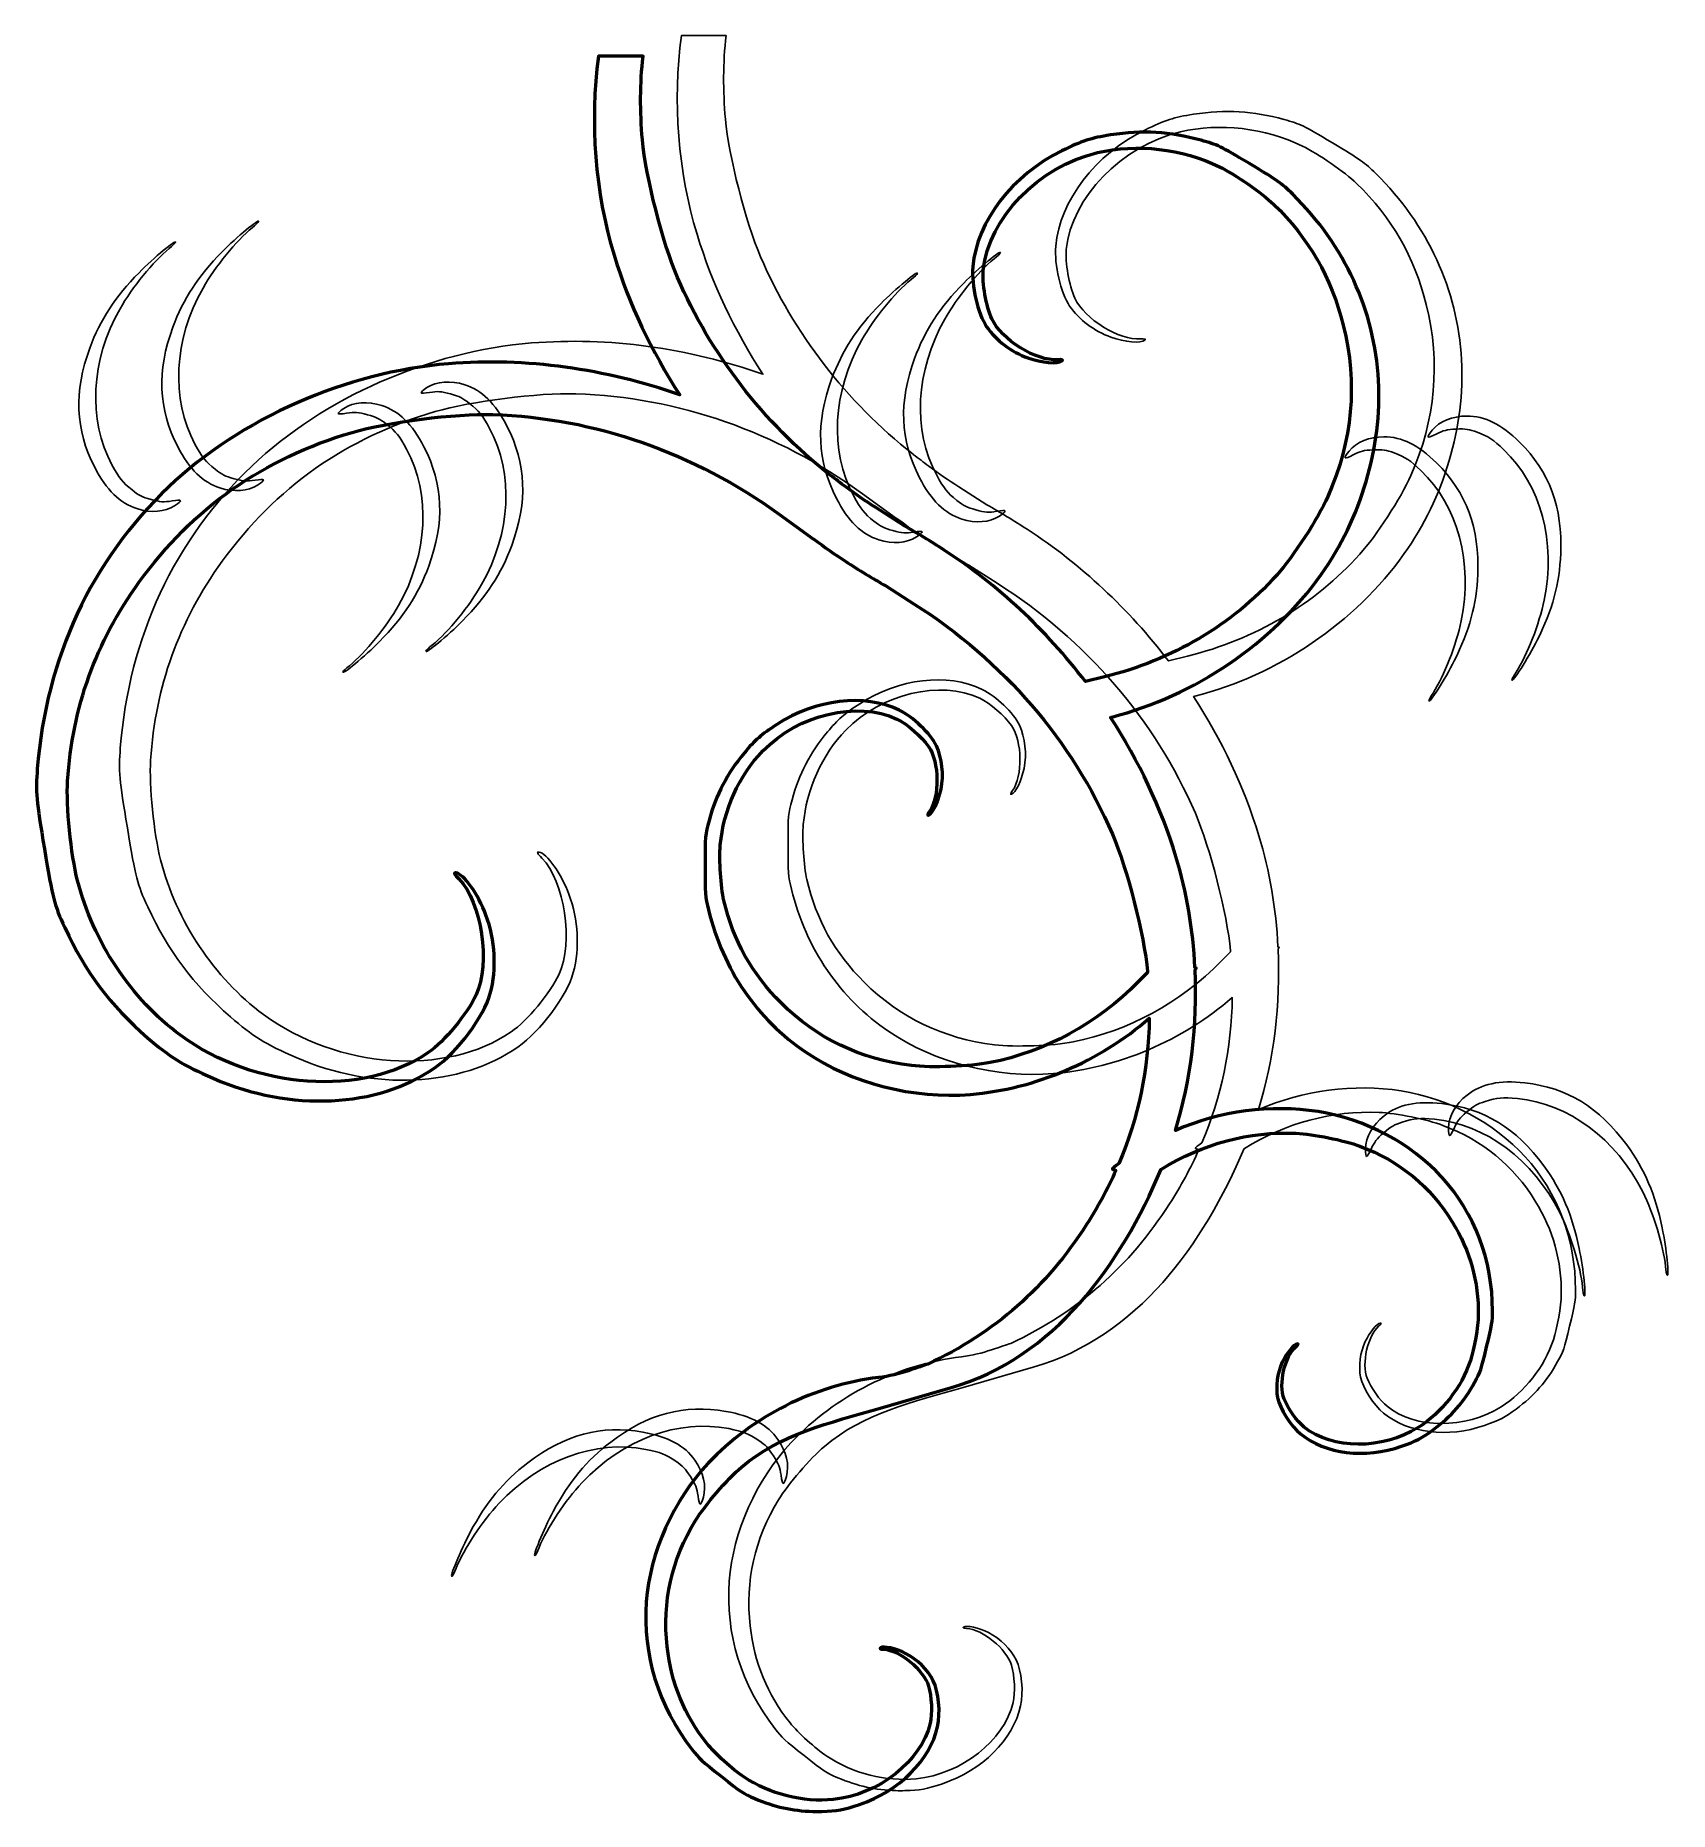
# Model space of a CAD drawing. Header units: centimetres. Extents: x -4.8 to 4.9, y -5.2 to 5.3.
import ezdxf

# ---------------------------------------------------------------- set-up
doc = ezdxf.new("R2010")
doc.units = ezdxf.units.CM
doc.header["$MEASUREMENT"] = 0
doc.layers.add('Layer 1', color=7, linetype='Continuous')

msp = doc.modelspace()

# ---------------------------------------------------------------- linework, layer by layer
at = {"layer": 'Layer 1', "color": 7}
for points, knots in [([(0.27203, -5.12514), (0.14927, -5.12183), (0.04453, -5.09799), (-0.07142, -5.04877), (-0.07142, -5.04877), (-0.14076, -5.01934), (-0.15263, -5.01179), (-0.27221, -4.91715), (-0.27221, -4.91715), (-0.38538, -4.82759), (-0.40403, -4.81045), (-0.44513, -4.7572), (-0.44513, -4.7572), (-0.64567, -4.4974), (-0.73839, -4.19678), (-0.71509, -3.88344), (-0.71509, -3.88344), (-0.69335, -3.59113), (-0.55537, -3.28233), (-0.3481, -3.06157), (-0.3481, -3.06157), (-0.08843, -2.78499), (0.28154, -2.59906), (0.66159, -2.55432), (0.66159, -2.55432), (0.78378, -2.54054), (0.91308, -2.4861), (0.95268, -2.47554), (0.95268, -2.47554), (1.35094, -2.28774), (1.65477, -2.0206), (1.89416, -1.64742), (1.89416, -1.64742), (1.96096, -1.5433), (2.01876, -1.43661), (2.06757, -1.32751), (2.06757, -1.32751), (2.05515, -1.32314), (2.04666, -1.3199), (2.04691, -1.31886), (2.04691, -1.31886), (2.04781, -1.31519), (2.06265, -1.30246), (2.08534, -1.28572), (2.08534, -1.28572), (2.20057, -1.01396), (2.261, -0.72716), (2.26595, -0.42542), (2.26595, -0.42542), (1.97182, -0.68084), (1.58994, -0.84435), (1.2063, -0.87646), (1.2063, -0.87646), (0.86862, -0.90473), (0.5021, -0.81125), (0.23072, -0.62716), (0.23072, -0.62716), (-0.06018, -0.42984), (-0.25886, -0.13951), (-0.34714, 0.21681), (-0.34714, 0.21681), (-0.36524, 0.28984), (-0.36751, 0.31812), (-0.36732, 0.47956), (-0.36732, 0.47956), (-0.36712, 0.65014), (-0.36572, 0.6654), (-0.3433, 0.74663), (-0.3433, 0.74663), (-0.30046, 0.90188), (-0.23779, 1.02146), (-0.13339, 1.1482), (-0.13339, 1.1482), (-0.07261, 1.22199), (-0.03354, 1.25606), (0.05827, 1.31537), (0.05827, 1.31537), (0.29162, 1.4661), (0.57603, 1.49958), (0.78312, 1.40039), (0.78312, 1.40039), (0.86609, 1.36065), (0.9714, 1.25984), (1.00408, 1.18855), (1.00408, 1.18855), (1.03868, 1.11306), (1.04852, 1.01858), (1.03146, 0.93205), (1.03146, 0.93205), (1.01736, 0.86058), (0.98167, 0.78697), (0.957, 0.77882), (0.957, 0.77882), (0.94888, 0.77613), (0.95094, 0.78316), (0.96325, 0.80043), (0.96325, 0.80043), (1.02496, 0.887), (1.02175, 1.09167), (0.957, 1.18567), (0.957, 1.18567), (0.91754, 1.24296), (0.82798, 1.32051), (0.77015, 1.34755), (0.77015, 1.34755), (0.5344, 1.45774), (0.18605, 1.37472), (-0.02483, 1.15829), (-0.02483, 1.15829), (-0.16545, 1.01397), (-0.25877, 0.80706), (-0.27653, 0.60061), (-0.27653, 0.60061), (-0.28405, 0.51319), (-0.27372, 0.35169), (-0.2554, 0.27301), (-0.2554, 0.27301), (-0.19997, 0.03501), (-0.09048, -0.16116), (0.08421, -0.33463), (0.08421, -0.33463), (0.29622, -0.54517), (0.55353, -0.66865), (0.85565, -0.70546), (0.85565, -0.70546), (0.97613, -0.72014), (1.20274, -0.71197), (1.32303, -0.68817), (1.32303, -0.68817), (1.65253, -0.62297), (1.9557, -0.45739), (2.20062, -0.20974), (2.20062, -0.20974), (2.20062, -0.20974), (2.25586, -0.15402), (2.25586, -0.15402), (2.25586, -0.15402), (2.25571, -0.15225), (2.25555, -0.15051), (2.25538, -0.14874), (2.25538, -0.14874), (2.23559, 0.06883), (2.13442, 0.4633), (2.04691, 0.66594), (2.04691, 0.66594), (1.80722, 1.22099), (1.40153, 1.69214), (0.87246, 2.02916), (0.87246, 2.02916), (0.87246, 2.02916), (0.70386, 2.13676), (0.70386, 2.13676), (0.70386, 2.13676), (0.62726, 2.18063), (0.54221, 2.23213), (0.46705, 2.28087), (0.46705, 2.28087), (0.40248, 2.32273), (0.33936, 2.36734), (0.27779, 2.41392), (0.27779, 2.41392), (0.27779, 2.41392), (0.27587, 2.41344), (0.27587, 2.41344), (0.27587, 2.41344), (0.27587, 2.41344), (0.0746, 2.55947), (0.0746, 2.55947), (0.0746, 2.55947), (-0.43312, 2.92786), (-1.0201, 3.13255), (-1.62439, 3.15174), (-1.62439, 3.15174), (-1.845, 3.15874), (-2.24959, 3.10752), (-2.45924, 3.04606), (-2.45924, 3.04606), (-2.98492, 2.89195), (-3.40552, 2.59635), (-3.72015, 2.15982), (-3.72015, 2.15982), (-3.97938, 1.80014), (-4.11629, 1.41948), (-4.14478, 0.98008), (-4.14478, 0.98008), (-4.15419, 0.83483), (-4.12522, 0.54438), (-4.08618, 0.39118), (-4.08618, 0.39118), (-3.99397, 0.02936), (-3.76778, -0.31099), (-3.47565, -0.52629), (-3.47565, -0.52629), (-3.03757, -0.84916), (-2.39396, -0.89418), (-2.00771, -0.62908), (-2.00771, -0.62908), (-1.91295, -0.56405), (-1.77706, -0.40002), (-1.72382, -0.2866), (-1.72382, -0.2866), (-1.63646, -0.10046), (-1.69063, 0.26403), (-1.82566, 0.39982), (-1.82566, 0.39982), (-1.85259, 0.42691), (-1.85864, 0.4392), (-1.84343, 0.43681), (-1.84343, 0.43681), (-1.79723, 0.42955), (-1.71173, 0.30898), (-1.6657, 0.18607), (-1.6657, 0.18607), (-1.60997, 0.03724), (-1.6005, -0.13358), (-1.63976, -0.27795), (-1.63976, -0.27795), (-1.67684, -0.41428), (-1.83362, -0.62439), (-1.96928, -0.71939), (-1.96928, -0.71939), (-2.30787, -0.95651), (-2.82291, -0.98083), (-3.28159, -0.78135), (-3.28159, -0.78135), (-3.46206, -0.70287), (-3.54154, -0.65404), (-3.67115, -0.5407), (-3.67115, -0.5407), (-3.89379, -0.34601), (-4.03989, -0.15181), (-4.16159, 0.11161), (-4.16159, 0.11161), (-4.22527, 0.24944), (-4.23216, 0.27627), (-4.28264, 0.57947), (-4.28264, 0.57947), (-4.33041, 0.86643), (-4.3351, 0.91747), (-4.32443, 1.05262), (-4.32443, 1.05262), (-4.27236, 1.712), (-4.00438, 2.2866), (-3.54578, 2.72279), (-3.54578, 2.72279), (-3.11795, 3.12971), (-2.49463, 3.40405), (-1.88666, 3.45292), (-1.88666, 3.45292), (-1.4294, 3.48967), (-0.95678, 3.42347), (-0.51623, 3.26798), (-0.51623, 3.26798), (-0.68483, 3.52651), (-0.81777, 3.80656), (-0.90627, 4.09706), (-0.90627, 4.09706), (-1.0199, 4.47007), (-1.05024, 4.88265), (-0.99946, 5.27488), (-0.99946, 5.27488), (-0.99946, 5.27488), (-0.73478, 5.27488), (-0.73478, 5.27488), (-0.73478, 5.27488), (-0.75225, 5.11417), (-0.75358, 4.94881), (-0.73815, 4.77916), (-0.73815, 4.77916), (-0.71835, 4.56159), (-0.61766, 4.16664), (-0.53016, 3.96401), (-0.53016, 3.96401), (-0.33319, 3.5079), (-0.02375, 3.10833), (0.37386, 2.7934), (0.37386, 2.7934), (0.37431, 2.79304), (0.37485, 2.79279), (0.3753, 2.79244), (0.3753, 2.79244), (0.40603, 2.76961), (0.43655, 2.74609), (0.46657, 2.72279), (0.46657, 2.72279), (0.52428, 2.6804), (0.58373, 2.63967), (0.64478, 2.60078), (0.64478, 2.60078), (0.64478, 2.60078), (0.81194, 2.49414), (0.81194, 2.49414), (0.81194, 2.49414), (0.88898, 2.45006), (0.97446, 2.39818), (1.05019, 2.34908), (1.05019, 2.34908), (1.36965, 2.14195), (1.65399, 1.87482), (1.88696, 1.56947), (1.88696, 1.56947), (1.88696, 1.56947), (1.99936, 1.59733), (1.99936, 1.59733), (1.99936, 1.59733), (2.40118, 1.69608), (2.75437, 1.90468), (3.02154, 2.20113), (3.02154, 2.20113), (3.11907, 2.30935), (3.26576, 2.53516), (3.32416, 2.66707), (3.32416, 2.66707), (3.47059, 2.99783), (3.50111, 3.33572), (3.41543, 3.6806), (3.41543, 3.6806), (3.34482, 3.96476), (3.21139, 4.19638), (3.00233, 4.39824), (3.00233, 4.39824), (2.93322, 4.46497), (2.77474, 4.57447), (2.68097, 4.62016), (2.68097, 4.62016), (2.45953, 4.72807), (2.19188, 4.75913), (1.95901, 4.70374), (1.95901, 4.70374), (1.60979, 4.62067), (1.31286, 4.31556), (1.28172, 4.00772), (1.28172, 4.00772), (1.27408, 3.9322), (1.2987, 3.79379), (1.33312, 3.71855), (1.33312, 3.71855), (1.38959, 3.59508), (1.59629, 3.46681), (1.7222, 3.47693), (1.7222, 3.47693), (1.74731, 3.47895), (1.75582, 3.47638), (1.74814, 3.46973), (1.74814, 3.46973), (1.72479, 3.44953), (1.62788, 3.45826), (1.54639, 3.4875), (1.54639, 3.4875), (1.44772, 3.52291), (1.35784, 3.59056), (1.30189, 3.67196), (1.30189, 3.67196), (1.24906, 3.74882), (1.20977, 3.918), (1.21975, 4.02693), (1.21975, 4.02693), (1.24467, 4.2988), (1.45225, 4.56869), (1.74814, 4.71479), (1.74814, 4.71479), (1.86455, 4.77228), (1.92309, 4.79149), (2.03538, 4.80846), (2.03538, 4.80846), (2.22827, 4.83762), (2.38794, 4.82829), (2.57241, 4.77724), (2.57241, 4.77724), (2.66894, 4.75052), (2.68551, 4.74283), (2.85966, 4.6389), (2.85966, 4.6389), (3.02448, 4.54053), (3.0522, 4.52086), (3.11569, 4.45781), (3.11569, 4.45781), (3.42545, 4.15019), (3.60021, 3.77032), (3.62438, 3.353), (3.62438, 3.353), (3.64692, 2.96368), (3.51973, 2.53231), (3.28525, 2.20497), (3.28525, 2.20497), (2.99149, 1.79487), (2.53607, 1.48492), (2.04307, 1.35956), (2.04307, 1.35956), (2.04088, 1.359), (2.03856, 1.35819), (2.03635, 1.35764), (2.03635, 1.35764), (2.2036, 1.10032), (2.3355, 0.82175), (2.42351, 0.53288), (2.42351, 0.53288), (2.48759, 0.32252), (2.52488, 0.09961), (2.53639, -0.1252), (2.53639, -0.1252), (2.5408, -0.12596), (2.54359, -0.12647), (2.54359, -0.12712), (2.54359, -0.12712), (2.54359, -0.12888), (2.54113, -0.13355), (2.53735, -0.13913), (2.53735, -0.13913), (2.55238, -0.46334), (2.51335, -0.79121), (2.4211, -1.08974), (2.4211, -1.08974), (2.68574, -0.97527), (2.98579, -0.93451), (3.26652, -0.9783), (3.26652, -0.9783), (3.54312, -1.02144), (3.819, -1.16817), (4.00097, -1.36882), (4.00097, -1.36882), (4.19602, -1.5839), (4.29884, -1.85533), (4.30023, -2.15851), (4.30023, -2.15851), (4.30051, -2.22066), (4.29679, -2.24369), (4.26516, -2.37323), (4.26516, -2.37323), (4.23174, -2.5101), (4.22791, -2.52232), (4.19407, -2.58314), (4.19407, -2.58314), (4.1294, -2.69939), (4.0557, -2.78325), (3.94717, -2.86463), (3.94717, -2.86463), (3.88399, -2.912), (3.84607, -2.93148), (3.7608, -2.96118), (3.7608, -2.96118), (3.54407, -3.03666), (3.30918, -3.00814), (3.16228, -2.88816), (3.16228, -2.88816), (3.10342, -2.84009), (3.03867, -2.73847), (3.02634, -2.67489), (3.02634, -2.67489), (3.01329, -2.60755), (3.02363, -2.52965), (3.0542, -2.46353), (3.0542, -2.46353), (3.07945, -2.40893), (3.12264, -2.35671), (3.14403, -2.35498), (3.14403, -2.35498), (3.15107, -2.3544), (3.14767, -2.36033), (3.13442, -2.37179), (3.13442, -2.37179), (3.068, -2.42924), (3.03112, -2.59354), (3.06477, -2.68161), (3.06477, -2.68161), (3.08528, -2.73528), (3.14178, -2.81484), (3.18294, -2.84781), (3.18294, -2.84781), (3.3507, -2.98221), (3.64681, -2.98376), (3.85831, -2.85118), (3.85831, -2.85118), (3.99934, -2.76276), (4.11458, -2.6152), (4.16909, -2.45297), (4.16909, -2.45297), (4.19218, -2.38427), (4.21505, -2.25261), (4.21569, -2.18589), (4.21569, -2.18589), (4.2176, -1.98407), (4.1679, -1.80533), (4.06149, -1.63205), (4.06149, -1.63205), (3.93235, -1.42174), (3.74973, -1.27185), (3.51438, -1.18341), (3.51438, -1.18341), (3.42052, -1.14814), (3.23707, -1.1109), (3.13586, -1.10655), (3.13586, -1.10655), (2.85863, -1.09464), (2.58292, -1.16833), (2.338, -1.31934), (2.338, -1.31934), (2.338, -1.31934), (2.33608, -1.32031), (2.33608, -1.32031), (2.33608, -1.32031), (2.09514, -1.88707), (1.70647, -2.43654), (1.08622, -2.61581), (1.08622, -2.61581), (1.08622, -2.61581), (0.67072, -2.73589), (0.67072, -2.73589), (0.67072, -2.73589), (0.37168, -2.82232), (0.07694, -2.89059), (-0.15164, -3.08511), (-0.15164, -3.08511), (-0.23509, -3.15612), (-0.36691, -3.30961), (-0.42352, -3.40214), (-0.42352, -3.40214), (-0.56546, -3.63414), (-0.62139, -3.88315), (-0.59164, -4.1486), (-0.59164, -4.1486), (-0.56713, -4.36731), (-0.49074, -4.55301), (-0.35483, -4.72405), (-0.35483, -4.72405), (-0.3099, -4.7806), (-0.20263, -4.87769), (-0.13723, -4.921), (-0.13723, -4.921), (0.01721, -5.02326), (0.21393, -5.07282), (0.39307, -5.05453), (0.39307, -5.05453), (0.66172, -5.02711), (0.91339, -4.82931), (0.96709, -4.60301), (0.96709, -4.60301), (0.98027, -4.54749), (0.9757, -4.44199), (0.95748, -4.38253), (0.95748, -4.38253), (0.92759, -4.28495), (0.78626, -4.16885), (0.69137, -4.16397), (0.69137, -4.16397), (0.67244, -4.16299), (0.66625, -4.16048), (0.67264, -4.15628), (0.67264, -4.15628), (0.69204, -4.14354), (0.76367, -4.15911), (0.82154, -4.18895), (0.82154, -4.18895), (0.89162, -4.22507), (0.95168, -4.28465), (0.98534, -4.35082), (0.98534, -4.35082), (1.01713, -4.41331), (1.02951, -4.543), (1.01128, -4.62318), (1.01128, -4.62318), (0.96578, -4.8233), (0.7843, -5.00418), (0.54919, -5.08383), (0.54919, -5.08383), (0.45668, -5.11518), (0.41124, -5.12358), (0.32582, -5.12514), (0.32582, -5.12514), (0.30748, -5.12548), (0.28956, -5.12562), (0.27203, -5.12514)], [0, 0, 0, 0, 0.00694444, 0.00694444, 0.00694444, 0.00694444, 0.01388889, 0.01388889, 0.01388889, 0.01388889, 0.02083333, 0.02083333, 0.02083333, 0.02083333, 0.02777778, 0.02777778, 0.02777778, 0.02777778, 0.03472222, 0.03472222, 0.03472222, 0.03472222, 0.04166667, 0.04166667, 0.04166667, 0.04166667, 0.04861111, 0.04861111, 0.04861111, 0.04861111, 0.05555556, 0.05555556, 0.05555556, 0.05555556, 0.0625, 0.0625, 0.0625, 0.0625, 0.06944444, 0.06944444, 0.06944444, 0.06944444, 0.07638889, 0.07638889, 0.07638889, 0.07638889, 0.08333333, 0.08333333, 0.08333333, 0.08333333, 0.09027778, 0.09027778, 0.09027778, 0.09027778, 0.09722222, 0.09722222, 0.09722222, 0.09722222, 0.10416667, 0.10416667, 0.10416667, 0.10416667, 0.11111111, 0.11111111, 0.11111111, 0.11111111, 0.11805556, 0.11805556, 0.11805556, 0.11805556, 0.125, 0.125, 0.125, 0.125, 0.13194444, 0.13194444, 0.13194444, 0.13194444, 0.13888889, 0.13888889, 0.13888889, 0.13888889, 0.14583333, 0.14583333, 0.14583333, 0.14583333, 0.15277778, 0.15277778, 0.15277778, 0.15277778, 0.15972222, 0.15972222, 0.15972222, 0.15972222, 0.16666667, 0.16666667, 0.16666667, 0.16666667, 0.17361111, 0.17361111, 0.17361111, 0.17361111, 0.18055556, 0.18055556, 0.18055556, 0.18055556, 0.1875, 0.1875, 0.1875, 0.1875, 0.19444444, 0.19444444, 0.19444444, 0.19444444, 0.20138889, 0.20138889, 0.20138889, 0.20138889, 0.20833333, 0.20833333, 0.20833333, 0.20833333, 0.21527778, 0.21527778, 0.21527778, 0.21527778, 0.22222222, 0.22222222, 0.22222222, 0.22222222, 0.22916667, 0.22916667, 0.22916667, 0.22916667, 0.23611111, 0.23611111, 0.23611111, 0.23611111, 0.24305556, 0.24305556, 0.24305556, 0.24305556, 0.25, 0.25, 0.25, 0.25, 0.25694444, 0.25694444, 0.25694444, 0.25694444, 0.26388889, 0.26388889, 0.26388889, 0.26388889, 0.27083333, 0.27083333, 0.27083333, 0.27083333, 0.27777778, 0.27777778, 0.27777778, 0.27777778, 0.28472222, 0.28472222, 0.28472222, 0.28472222, 0.29166667, 0.29166667, 0.29166667, 0.29166667, 0.29861111, 0.29861111, 0.29861111, 0.29861111, 0.30555556, 0.30555556, 0.30555556, 0.30555556, 0.3125, 0.3125, 0.3125, 0.3125, 0.31944444, 0.31944444, 0.31944444, 0.31944444, 0.32638889, 0.32638889, 0.32638889, 0.32638889, 0.33333333, 0.33333333, 0.33333333, 0.33333333, 0.34027778, 0.34027778, 0.34027778, 0.34027778, 0.34722222, 0.34722222, 0.34722222, 0.34722222, 0.35416667, 0.35416667, 0.35416667, 0.35416667, 0.36111111, 0.36111111, 0.36111111, 0.36111111, 0.36805556, 0.36805556, 0.36805556, 0.36805556, 0.375, 0.375, 0.375, 0.375, 0.38194444, 0.38194444, 0.38194444, 0.38194444, 0.38888889, 0.38888889, 0.38888889, 0.38888889, 0.39583333, 0.39583333, 0.39583333, 0.39583333, 0.40277778, 0.40277778, 0.40277778, 0.40277778, 0.40972222, 0.40972222, 0.40972222, 0.40972222, 0.41666667, 0.41666667, 0.41666667, 0.41666667, 0.42361111, 0.42361111, 0.42361111, 0.42361111, 0.43055556, 0.43055556, 0.43055556, 0.43055556, 0.4375, 0.4375, 0.4375, 0.4375, 0.44444444, 0.44444444, 0.44444444, 0.44444444, 0.45138889, 0.45138889, 0.45138889, 0.45138889, 0.45833333, 0.45833333, 0.45833333, 0.45833333, 0.46527778, 0.46527778, 0.46527778, 0.46527778, 0.47222222, 0.47222222, 0.47222222, 0.47222222, 0.47916667, 0.47916667, 0.47916667, 0.47916667, 0.48611111, 0.48611111, 0.48611111, 0.48611111, 0.49305556, 0.49305556, 0.49305556, 0.49305556, 0.5, 0.5, 0.5, 0.5, 0.50694444, 0.50694444, 0.50694444, 0.50694444, 0.51388889, 0.51388889, 0.51388889, 0.51388889, 0.52083333, 0.52083333, 0.52083333, 0.52083333, 0.52777778, 0.52777778, 0.52777778, 0.52777778, 0.53472222, 0.53472222, 0.53472222, 0.53472222, 0.54166667, 0.54166667, 0.54166667, 0.54166667, 0.54861111, 0.54861111, 0.54861111, 0.54861111, 0.55555556, 0.55555556, 0.55555556, 0.55555556, 0.5625, 0.5625, 0.5625, 0.5625, 0.56944444, 0.56944444, 0.56944444, 0.56944444, 0.57638889, 0.57638889, 0.57638889, 0.57638889, 0.58333333, 0.58333333, 0.58333333, 0.58333333, 0.59027778, 0.59027778, 0.59027778, 0.59027778, 0.59722222, 0.59722222, 0.59722222, 0.59722222, 0.60416667, 0.60416667, 0.60416667, 0.60416667, 0.61111111, 0.61111111, 0.61111111, 0.61111111, 0.61805556, 0.61805556, 0.61805556, 0.61805556, 0.625, 0.625, 0.625, 0.625, 0.63194444, 0.63194444, 0.63194444, 0.63194444, 0.63888889, 0.63888889, 0.63888889, 0.63888889, 0.64583333, 0.64583333, 0.64583333, 0.64583333, 0.65277778, 0.65277778, 0.65277778, 0.65277778, 0.65972222, 0.65972222, 0.65972222, 0.65972222, 0.66666667, 0.66666667, 0.66666667, 0.66666667, 0.67361111, 0.67361111, 0.67361111, 0.67361111, 0.68055556, 0.68055556, 0.68055556, 0.68055556, 0.6875, 0.6875, 0.6875, 0.6875, 0.69444444, 0.69444444, 0.69444444, 0.69444444, 0.70138889, 0.70138889, 0.70138889, 0.70138889, 0.70833333, 0.70833333, 0.70833333, 0.70833333, 0.71527778, 0.71527778, 0.71527778, 0.71527778, 0.72222222, 0.72222222, 0.72222222, 0.72222222, 0.72916667, 0.72916667, 0.72916667, 0.72916667, 0.73611111, 0.73611111, 0.73611111, 0.73611111, 0.74305556, 0.74305556, 0.74305556, 0.74305556, 0.75, 0.75, 0.75, 0.75, 0.75694444, 0.75694444, 0.75694444, 0.75694444, 0.76388889, 0.76388889, 0.76388889, 0.76388889, 0.77083333, 0.77083333, 0.77083333, 0.77083333, 0.77777778, 0.77777778, 0.77777778, 0.77777778, 0.78472222, 0.78472222, 0.78472222, 0.78472222, 0.79166667, 0.79166667, 0.79166667, 0.79166667, 0.79861111, 0.79861111, 0.79861111, 0.79861111, 0.80555556, 0.80555556, 0.80555556, 0.80555556, 0.8125, 0.8125, 0.8125, 0.8125, 0.81944444, 0.81944444, 0.81944444, 0.81944444, 0.82638889, 0.82638889, 0.82638889, 0.82638889, 0.83333333, 0.83333333, 0.83333333, 0.83333333, 0.84027778, 0.84027778, 0.84027778, 0.84027778, 0.84722222, 0.84722222, 0.84722222, 0.84722222, 0.85416667, 0.85416667, 0.85416667, 0.85416667, 0.86111111, 0.86111111, 0.86111111, 0.86111111, 0.86805556, 0.86805556, 0.86805556, 0.86805556, 0.875, 0.875, 0.875, 0.875, 0.88194444, 0.88194444, 0.88194444, 0.88194444, 0.88888889, 0.88888889, 0.88888889, 0.88888889, 0.89583333, 0.89583333, 0.89583333, 0.89583333, 0.90277778, 0.90277778, 0.90277778, 0.90277778, 0.90972222, 0.90972222, 0.90972222, 0.90972222, 0.91666667, 0.91666667, 0.91666667, 0.91666667, 0.92361111, 0.92361111, 0.92361111, 0.92361111, 0.93055556, 0.93055556, 0.93055556, 0.93055556, 0.9375, 0.9375, 0.9375, 0.9375, 0.94444444, 0.94444444, 0.94444444, 0.94444444, 0.95138889, 0.95138889, 0.95138889, 0.95138889, 0.95833333, 0.95833333, 0.95833333, 0.95833333, 0.96527778, 0.96527778, 0.96527778, 0.96527778, 0.97222222, 0.97222222, 0.97222222, 0.97222222, 0.97916667, 0.97916667, 0.97916667, 0.97916667, 0.98611111, 0.98611111, 0.98611111, 0.98611111, 1, 1, 1, 1]), ([(-3.50483, 4.17211), (-3.50605, 4.16833), (-3.52296, 4.15219), (-3.5424, 4.13624), (-3.5424, 4.13624), (-3.63766, 4.05807), (-3.76265, 3.90495), (-3.83435, 3.77856), (-3.83435, 3.77856), (-4.00802, 3.47246), (-4.02613, 3.12106), (-3.88201, 2.85364), (-3.88201, 2.85364), (-3.8398, 2.77533), (-3.81998, 2.75063), (-3.76264, 2.70486), (-3.76264, 2.70486), (-3.72262, 2.67292), (-3.7044, 2.66385), (-3.64959, 2.64861), (-3.64959, 2.64861), (-3.59498, 2.63342), (-3.57468, 2.63201), (-3.52605, 2.64002), (-3.52605, 2.64002), (-3.46455, 2.65014), (-3.46103, 2.64357), (-3.51067, 2.6113), (-3.51067, 2.6113), (-3.56835, 2.5738), (-3.65058, 2.56754), (-3.73407, 2.59428), (-3.73407, 2.59428), (-3.83545, 2.62675), (-3.91495, 2.70455), (-3.98437, 2.83923), (-3.98437, 2.83923), (-4.09943, 3.06247), (-4.10858, 3.287), (-4.01316, 3.54583), (-4.01316, 3.54583), (-3.95095, 3.71457), (-3.86301, 3.84938), (-3.72174, 3.99257), (-3.72174, 3.99257), (-3.63509, 4.08039), (-3.4977, 4.19411), (-3.50483, 4.17211), (-3.50483, 4.17211), (-3.50483, 4.17211), (-3.50483, 4.17211), (-3.50483, 4.17211)], [0, 0, 0, 0, 0.07142857, 0.07142857, 0.07142857, 0.07142857, 0.14285714, 0.14285714, 0.14285714, 0.14285714, 0.21428571, 0.21428571, 0.21428571, 0.21428571, 0.28571429, 0.28571429, 0.28571429, 0.28571429, 0.35714286, 0.35714286, 0.35714286, 0.35714286, 0.42857143, 0.42857143, 0.42857143, 0.42857143, 0.5, 0.5, 0.5, 0.5, 0.57142857, 0.57142857, 0.57142857, 0.57142857, 0.64285714, 0.64285714, 0.64285714, 0.64285714, 0.71428571, 0.71428571, 0.71428571, 0.71428571, 0.78571429, 0.78571429, 0.78571429, 0.78571429, 0.85714286, 0.85714286, 0.85714286, 0.85714286, 1, 1, 1, 1]), ([(0.89132, 3.98766), (0.8901, 3.98388), (0.87319, 3.96773), (0.85375, 3.95178), (0.85375, 3.95178), (0.75849, 3.87362), (0.6335, 3.7205), (0.56179, 3.59411), (0.56179, 3.59411), (0.38812, 3.288), (0.37002, 2.9366), (0.51414, 2.66919), (0.51414, 2.66919), (0.55635, 2.59087), (0.57617, 2.56617), (0.63351, 2.52041), (0.63351, 2.52041), (0.67353, 2.48846), (0.69175, 2.4794), (0.74656, 2.46416), (0.74656, 2.46416), (0.80116, 2.44897), (0.82147, 2.44756), (0.8701, 2.45556), (0.8701, 2.45556), (0.93159, 2.46568), (0.93511, 2.45911), (0.88548, 2.42685), (0.88548, 2.42685), (0.8278, 2.38935), (0.74557, 2.38308), (0.66208, 2.40983), (0.66208, 2.40983), (0.5607, 2.4423), (0.4812, 2.5201), (0.41178, 2.65478), (0.41178, 2.65478), (0.29672, 2.87802), (0.28757, 3.10255), (0.38299, 3.36138), (0.38299, 3.36138), (0.4452, 3.53012), (0.53314, 3.66492), (0.67441, 3.80811), (0.67441, 3.80811), (0.76106, 3.89594), (0.89844, 4.00966), (0.89132, 3.98766), (0.89132, 3.98766), (0.89132, 3.98766), (0.89132, 3.98766), (0.89132, 3.98766)], [0, 0, 0, 0, 0.07142857, 0.07142857, 0.07142857, 0.07142857, 0.14285714, 0.14285714, 0.14285714, 0.14285714, 0.21428571, 0.21428571, 0.21428571, 0.21428571, 0.28571429, 0.28571429, 0.28571429, 0.28571429, 0.35714286, 0.35714286, 0.35714286, 0.35714286, 0.42857143, 0.42857143, 0.42857143, 0.42857143, 0.5, 0.5, 0.5, 0.5, 0.57142857, 0.57142857, 0.57142857, 0.57142857, 0.64285714, 0.64285714, 0.64285714, 0.64285714, 0.71428571, 0.71428571, 0.71428571, 0.71428571, 0.78571429, 0.78571429, 0.78571429, 0.78571429, 0.85714286, 0.85714286, 0.85714286, 0.85714286, 1, 1, 1, 1]), ([(-2.51278, 1.62767), (-2.51155, 1.63145), (-2.49465, 1.64759), (-2.47521, 1.66354), (-2.47521, 1.66354), (-2.37995, 1.74171), (-2.25496, 1.89483), (-2.18325, 2.02122), (-2.18325, 2.02122), (-2.00958, 2.32732), (-1.99148, 2.67872), (-2.1356, 2.94613), (-2.1356, 2.94613), (-2.17781, 3.02445), (-2.19762, 3.04915), (-2.25497, 3.09492), (-2.25497, 3.09492), (-2.29499, 3.12686), (-2.3132, 3.13593), (-2.36802, 3.15117), (-2.36802, 3.15117), (-2.42262, 3.16635), (-2.44293, 3.16777), (-2.49156, 3.15976), (-2.49156, 3.15976), (-2.55305, 3.14964), (-2.55657, 3.15621), (-2.50694, 3.18848), (-2.50694, 3.18848), (-2.44926, 3.22598), (-2.36703, 3.23224), (-2.28354, 3.2055), (-2.28354, 3.2055), (-2.18215, 3.17302), (-2.10265, 3.09522), (-2.03324, 2.96055), (-2.03324, 2.96055), (-1.91817, 2.73731), (-1.90902, 2.51278), (-2.00445, 2.25394), (-2.00445, 2.25394), (-2.06666, 2.08521), (-2.1546, 1.9504), (-2.29587, 1.80721), (-2.29587, 1.80721), (-2.38251, 1.71939), (-2.5199, 1.60567), (-2.51278, 1.62767), (-2.51278, 1.62767), (-2.51278, 1.62767), (-2.51278, 1.62767), (-2.51278, 1.62767)], [0, 0, 0, 0, 0.07142857, 0.07142857, 0.07142857, 0.07142857, 0.14285714, 0.14285714, 0.14285714, 0.14285714, 0.21428571, 0.21428571, 0.21428571, 0.21428571, 0.28571429, 0.28571429, 0.28571429, 0.28571429, 0.35714286, 0.35714286, 0.35714286, 0.35714286, 0.42857143, 0.42857143, 0.42857143, 0.42857143, 0.5, 0.5, 0.5, 0.5, 0.57142857, 0.57142857, 0.57142857, 0.57142857, 0.64285714, 0.64285714, 0.64285714, 0.64285714, 0.71428571, 0.71428571, 0.71428571, 0.71428571, 0.78571429, 0.78571429, 0.78571429, 0.78571429, 0.85714286, 0.85714286, 0.85714286, 0.85714286, 1, 1, 1, 1]), ([(3.92308, 1.45642), (3.92308, 1.46037), (3.93414, 1.48083), (3.94765, 1.50189), (3.94765, 1.50189), (4.01385, 1.60506), (4.08522, 1.78829), (4.11436, 1.92989), (4.11436, 1.92989), (4.18492, 2.27283), (4.09437, 2.61096), (3.87601, 2.81989), (3.87601, 2.81989), (3.81206, 2.88108), (3.78573, 2.89839), (3.71743, 2.92413), (3.71743, 2.92413), (3.66977, 2.9421), (3.64975, 2.94509), (3.5932, 2.94272), (3.5932, 2.94272), (3.53686, 2.94036), (3.51721, 2.93548), (3.47364, 2.913), (3.47364, 2.913), (3.41854, 2.88457), (3.41319, 2.88971), (3.45028, 2.93546), (3.45028, 2.93546), (3.49338, 2.98863), (3.56929, 3.01976), (3.65651, 3.02003), (3.65651, 3.02003), (3.76241, 3.02037), (3.8615, 2.9711), (3.96847, 2.86491), (3.96847, 2.86491), (4.14579, 2.68888), (4.22326, 2.47917), (4.21227, 2.20495), (4.21227, 2.20495), (4.2051, 2.02619), (4.16318, 1.87165), (4.07336, 1.69282), (4.07336, 1.69282), (4.01826, 1.58315), (3.92308, 1.43342), (3.92308, 1.45642), (3.92308, 1.45642), (3.92308, 1.45642), (3.92308, 1.45642), (3.92308, 1.45642)], [0, 0, 0, 0, 0.07142857, 0.07142857, 0.07142857, 0.07142857, 0.14285714, 0.14285714, 0.14285714, 0.14285714, 0.21428571, 0.21428571, 0.21428571, 0.21428571, 0.28571429, 0.28571429, 0.28571429, 0.28571429, 0.35714286, 0.35714286, 0.35714286, 0.35714286, 0.42857143, 0.42857143, 0.42857143, 0.42857143, 0.5, 0.5, 0.5, 0.5, 0.57142857, 0.57142857, 0.57142857, 0.57142857, 0.64285714, 0.64285714, 0.64285714, 0.64285714, 0.71428571, 0.71428571, 0.71428571, 0.71428571, 0.78571429, 0.78571429, 0.78571429, 0.78571429, 0.85714286, 0.85714286, 0.85714286, 0.85714286, 1, 1, 1, 1]), ([(4.84246, -2.06981), (4.84, -2.0667), (4.83596, -2.04367), (4.83348, -2.01865), (4.83348, -2.01865), (4.82134, -1.89602), (4.76336, -1.70706), (4.69803, -1.57726), (4.69803, -1.57726), (4.53982, -1.26289), (4.25758, -1.05277), (3.95515, -1.0242), (3.95515, -1.0242), (3.86658, -1.01584), (3.83503, -1.01861), (3.76513, -1.0409), (3.76513, -1.0409), (3.71635, -1.05646), (3.6987, -1.06658), (3.65559, -1.10371), (3.65559, -1.10371), (3.61265, -1.1407), (3.6002, -1.15681), (3.57987, -1.2017), (3.57987, -1.2017), (3.55415, -1.25847), (3.54673, -1.25775), (3.54744, -1.19856), (3.54744, -1.19856), (3.54827, -1.12976), (3.58871, -1.05789), (3.6573, -1.00328), (3.6573, -1.00328), (3.74059, -0.93698), (3.84943, -0.91404), (3.99998, -0.93106), (3.99998, -0.93106), (4.24955, -0.95927), (4.44139, -1.0763), (4.60371, -1.29935), (4.60371, -1.29935), (4.70953, -1.44476), (4.77284, -1.59273), (4.81353, -1.78973), (4.81353, -1.78973), (4.83848, -1.91055), (4.85681, -2.08795), (4.84246, -2.06981), (4.84246, -2.06981), (4.84246, -2.06981), (4.84246, -2.06981), (4.84246, -2.06981)], [0, 0, 0, 0, 0.07142857, 0.07142857, 0.07142857, 0.07142857, 0.14285714, 0.14285714, 0.14285714, 0.14285714, 0.21428571, 0.21428571, 0.21428571, 0.21428571, 0.28571429, 0.28571429, 0.28571429, 0.28571429, 0.35714286, 0.35714286, 0.35714286, 0.35714286, 0.42857143, 0.42857143, 0.42857143, 0.42857143, 0.5, 0.5, 0.5, 0.5, 0.57142857, 0.57142857, 0.57142857, 0.57142857, 0.64285714, 0.64285714, 0.64285714, 0.64285714, 0.71428571, 0.71428571, 0.71428571, 0.71428571, 0.78571429, 0.78571429, 0.78571429, 0.78571429, 0.85714286, 0.85714286, 0.85714286, 0.85714286, 1, 1, 1, 1]), ([(-1.86578, -3.73091), (-1.86253, -3.72862), (-1.85212, -3.70769), (-1.84265, -3.68439), (-1.84265, -3.68439), (-1.79622, -3.57025), (-1.687, -3.40551), (-1.58753, -3.29957), (-1.58753, -3.29957), (-1.34663, -3.04301), (-1.01637, -2.9216), (-0.71826, -2.98002), (-0.71826, -2.98002), (-0.63096, -2.99713), (-0.6015, -3.00874), (-0.54079, -3.04995), (-0.54079, -3.04995), (-0.49843, -3.07871), (-0.48437, -3.09342), (-0.45357, -3.14126), (-0.45357, -3.14126), (-0.42289, -3.18891), (-0.41553, -3.20789), (-0.40876, -3.2567), (-0.40876, -3.2567), (-0.40021, -3.31843), (-0.39289, -3.31985), (-0.37678, -3.26288), (-0.37678, -3.26288), (-0.35806, -3.19668), (-0.37644, -3.11629), (-0.42672, -3.04447), (-0.42672, -3.04447), (-0.48777, -2.95726), (-0.58563, -2.90438), (-0.73483, -2.87799), (-0.73483, -2.87799), (-0.98214, -2.83423), (-1.1993, -2.89202), (-1.41823, -3.05985), (-1.41823, -3.05985), (-1.56096, -3.16925), (-1.66366, -3.29319), (-1.75856, -3.47054), (-1.75856, -3.47054), (-1.81677, -3.57932), (-1.88468, -3.74423), (-1.86578, -3.73091), (-1.86578, -3.73091), (-1.86578, -3.73091), (-1.86578, -3.73091), (-1.86578, -3.73091)], [0, 0, 0, 0, 0.07142857, 0.07142857, 0.07142857, 0.07142857, 0.14285714, 0.14285714, 0.14285714, 0.14285714, 0.21428571, 0.21428571, 0.21428571, 0.21428571, 0.28571429, 0.28571429, 0.28571429, 0.28571429, 0.35714286, 0.35714286, 0.35714286, 0.35714286, 0.42857143, 0.42857143, 0.42857143, 0.42857143, 0.5, 0.5, 0.5, 0.5, 0.57142857, 0.57142857, 0.57142857, 0.57142857, 0.64285714, 0.64285714, 0.64285714, 0.64285714, 0.71428571, 0.71428571, 0.71428571, 0.71428571, 0.78571429, 0.78571429, 0.78571429, 0.78571429, 0.85714286, 0.85714286, 0.85714286, 0.85714286, 1, 1, 1, 1])]:
    msp.add_open_spline(points, degree=3, knots=knots, dxfattribs=at)
at = {"layer": 'Layer 1', "lineweight": 53}
msp.add_open_spline([(-0.21985, -5.24811), (-0.34261, -5.2448), (-0.44735, -5.22096), (-0.5633, -5.17174), (-0.5633, -5.17174), (-0.63263, -5.14231), (-0.64451, -5.13476), (-0.76409, -5.04012), (-0.76409, -5.04012), (-0.87725, -4.95056), (-0.89591, -4.93342), (-0.93701, -4.88017), (-0.93701, -4.88017), (-1.13754, -4.62037), (-1.23027, -4.31975), (-1.20697, -4.00641), (-1.20697, -4.00641), (-1.18523, -3.71409), (-1.04725, -3.4053), (-0.83998, -3.18454), (-0.83998, -3.18454), (-0.58031, -2.90796), (-0.21034, -2.72203), (0.16971, -2.67729), (0.16971, -2.67729), (0.29191, -2.66351), (0.42121, -2.60907), (0.4608, -2.59851), (0.4608, -2.59851), (0.85906, -2.41071), (1.1629, -2.14357), (1.40229, -1.77039), (1.40229, -1.77039), (1.46908, -1.66627), (1.52689, -1.55958), (1.57569, -1.45048), (1.57569, -1.45048), (1.56327, -1.44611), (1.55479, -1.44287), (1.55504, -1.44183), (1.55504, -1.44183), (1.55593, -1.43816), (1.57077, -1.42543), (1.59346, -1.40869), (1.59346, -1.40869), (1.70869, -1.13692), (1.76913, -0.85013), (1.77408, -0.54839), (1.77408, -0.54839), (1.47994, -0.80381), (1.09806, -0.96732), (0.71443, -0.99943), (0.71443, -0.99943), (0.37674, -1.0277), (0.01022, -0.93422), (-0.26116, -0.75013), (-0.26116, -0.75013), (-0.55206, -0.55281), (-0.75073, -0.26248), (-0.83902, 0.09384), (-0.83902, 0.09384), (-0.85712, 0.16687), (-0.85938, 0.19515), (-0.85919, 0.35659), (-0.85919, 0.35659), (-0.859, 0.52717), (-0.8576, 0.54244), (-0.83518, 0.62366), (-0.83518, 0.62366), (-0.79233, 0.77891), (-0.72967, 0.89849), (-0.62526, 1.02524), (-0.62526, 1.02524), (-0.56449, 1.09902), (-0.52542, 1.13309), (-0.43361, 1.1924), (-0.43361, 1.1924), (-0.20025, 1.34313), (0.08416, 1.37661), (0.29124, 1.27742), (0.29124, 1.27742), (0.37421, 1.23768), (0.47953, 1.13688), (0.5122, 1.06559), (0.5122, 1.06559), (0.5468, 0.99009), (0.55665, 0.89561), (0.53958, 0.80908), (0.53958, 0.80908), (0.52548, 0.73761), (0.48979, 0.664), (0.46513, 0.65585), (0.46513, 0.65585), (0.457, 0.65316), (0.45906, 0.66019), (0.47137, 0.67746), (0.47137, 0.67746), (0.53308, 0.76403), (0.52988, 0.9687), (0.46513, 1.0627), (0.46513, 1.0627), (0.42567, 1.11999), (0.33611, 1.19755), (0.27827, 1.22458), (0.27827, 1.22458), (0.04253, 1.33477), (-0.30582, 1.25175), (-0.51671, 1.03532), (-0.51671, 1.03532), (-0.65733, 0.89101), (-0.75065, 0.68409), (-0.76841, 0.47764), (-0.76841, 0.47764), (-0.77593, 0.39022), (-0.76559, 0.22872), (-0.74727, 0.15004), (-0.74727, 0.15004), (-0.69185, -0.08796), (-0.58235, -0.28413), (-0.40767, -0.4576), (-0.40767, -0.4576), (-0.19565, -0.66814), (0.06166, -0.79162), (0.36377, -0.82843), (0.36377, -0.82843), (0.48426, -0.84311), (0.71086, -0.83494), (0.83115, -0.81114), (0.83115, -0.81114), (1.16066, -0.74594), (1.46382, -0.58036), (1.70875, -0.33271), (1.70875, -0.33271), (1.70875, -0.33271), (1.76399, -0.27699), (1.76399, -0.27699), (1.76399, -0.27699), (1.76383, -0.27522), (1.76367, -0.27347), (1.76351, -0.2717), (1.76351, -0.2717), (1.74371, -0.05414), (1.64254, 0.34033), (1.55504, 0.54297), (1.55504, 0.54297), (1.31534, 1.09802), (0.90965, 1.56917), (0.38058, 1.90619), (0.38058, 1.90619), (0.38058, 1.90619), (0.21198, 2.01379), (0.21198, 2.01379), (0.21198, 2.01379), (0.13538, 2.05767), (0.05034, 2.10916), (-0.02483, 2.1579), (-0.02483, 2.1579), (-0.0894, 2.19976), (-0.15251, 2.24437), (-0.21409, 2.29095), (-0.21409, 2.29095), (-0.21409, 2.29095), (-0.21601, 2.29047), (-0.21601, 2.29047), (-0.21601, 2.29047), (-0.21601, 2.29047), (-0.41727, 2.4365), (-0.41727, 2.4365), (-0.41727, 2.4365), (-0.92499, 2.80489), (-1.51198, 3.00959), (-2.11627, 3.02877), (-2.11627, 3.02877), (-2.33687, 3.03577), (-2.74147, 2.98455), (-2.95111, 2.92309), (-2.95111, 2.92309), (-3.47679, 2.76898), (-3.8974, 2.47338), (-4.21203, 2.03685), (-4.21203, 2.03685), (-4.47126, 1.67717), (-4.60817, 1.29651), (-4.63665, 0.85711), (-4.63665, 0.85711), (-4.64607, 0.71187), (-4.6171, 0.42141), (-4.57805, 0.26821), (-4.57805, 0.26821), (-4.48584, -0.09361), (-4.25965, -0.43396), (-3.96753, -0.64926), (-3.96753, -0.64926), (-3.52944, -0.97213), (-2.88584, -1.01715), (-2.49958, -0.75205), (-2.49958, -0.75205), (-2.40482, -0.68702), (-2.26894, -0.52299), (-2.2157, -0.40956), (-2.2157, -0.40956), (-2.12834, -0.22343), (-2.1825, 0.14106), (-2.31753, 0.27685), (-2.31753, 0.27685), (-2.34447, 0.30394), (-2.35052, 0.31623), (-2.33531, 0.31384), (-2.33531, 0.31384), (-2.2891, 0.30658), (-2.20361, 0.18601), (-2.15758, 0.0631), (-2.15758, 0.0631), (-2.10184, -0.08573), (-2.09238, -0.25655), (-2.13164, -0.40092), (-2.13164, -0.40092), (-2.16871, -0.53725), (-2.3255, -0.74735), (-2.46116, -0.84236), (-2.46116, -0.84236), (-2.79975, -1.07948), (-3.31479, -1.1038), (-3.77347, -0.90432), (-3.77347, -0.90432), (-3.95394, -0.82584), (-4.03342, -0.77701), (-4.16303, -0.66367), (-4.16303, -0.66367), (-4.38567, -0.46898), (-4.53176, -0.27478), (-4.65347, -0.01136), (-4.65347, -0.01136), (-4.71715, 0.12647), (-4.72404, 0.1533), (-4.77451, 0.4565), (-4.77451, 0.4565), (-4.82229, 0.74346), (-4.82698, 0.7945), (-4.8163, 0.92965), (-4.8163, 0.92965), (-4.76423, 1.58903), (-4.49626, 2.16363), (-4.03766, 2.59982), (-4.03766, 2.59982), (-3.60983, 3.00674), (-2.9865, 3.28108), (-2.37854, 3.32995), (-2.37854, 3.32995), (-1.92128, 3.3667), (-1.44865, 3.3005), (-1.0081, 3.14501), (-1.0081, 3.14501), (-1.1767, 3.40354), (-1.30965, 3.68359), (-1.39815, 3.97409), (-1.39815, 3.97409), (-1.51178, 4.3471), (-1.54212, 4.75968), (-1.49133, 5.15191), (-1.49133, 5.15191), (-1.49133, 5.15191), (-1.22666, 5.15191), (-1.22666, 5.15191), (-1.22666, 5.15191), (-1.24413, 4.9912), (-1.24546, 4.82584), (-1.23002, 4.65619), (-1.23002, 4.65619), (-1.21023, 4.43862), (-1.10954, 4.04367), (-1.02203, 3.84104), (-1.02203, 3.84104), (-0.82507, 3.38493), (-0.51563, 2.98536), (-0.11802, 2.67043), (-0.11802, 2.67043), (-0.11757, 2.67007), (-0.11703, 2.66983), (-0.11658, 2.66947), (-0.11658, 2.66947), (-0.08584, 2.64664), (-0.05532, 2.62312), (-0.02531, 2.59982), (-0.02531, 2.59982), (0.0324, 2.55743), (0.09185, 2.5167), (0.1529, 2.47781), (0.1529, 2.47781), (0.1529, 2.47781), (0.32006, 2.37117), (0.32006, 2.37117), (0.32006, 2.37117), (0.3971, 2.32709), (0.48258, 2.27521), (0.55831, 2.22611), (0.55831, 2.22611), (0.87777, 2.01898), (1.16211, 1.75185), (1.39508, 1.4465), (1.39508, 1.4465), (1.39508, 1.4465), (1.50748, 1.47436), (1.50748, 1.47436), (1.50748, 1.47436), (1.9093, 1.57311), (2.26249, 1.78171), (2.52966, 2.07816), (2.52966, 2.07816), (2.6272, 2.18638), (2.77389, 2.41219), (2.83228, 2.5441), (2.83228, 2.5441), (2.97871, 2.87486), (3.00924, 3.21275), (2.92355, 3.55763), (2.92355, 3.55763), (2.85295, 3.8418), (2.71951, 4.07342), (2.51045, 4.27527), (2.51045, 4.27527), (2.44134, 4.342), (2.28286, 4.4515), (2.1891, 4.49719), (2.1891, 4.49719), (1.96766, 4.6051), (1.7, 4.63617), (1.46713, 4.58078), (1.46713, 4.58078), (1.11791, 4.4977), (0.82098, 4.19259), (0.78984, 3.88475), (0.78984, 3.88475), (0.7822, 3.80923), (0.80682, 3.67082), (0.84124, 3.59558), (0.84124, 3.59558), (0.89771, 3.47211), (1.10442, 3.34384), (1.23032, 3.35396), (1.23032, 3.35396), (1.25544, 3.35598), (1.26395, 3.35341), (1.25626, 3.34676), (1.25626, 3.34676), (1.23292, 3.32656), (1.13601, 3.33529), (1.05451, 3.36453), (1.05451, 3.36453), (0.95584, 3.39994), (0.86597, 3.46759), (0.81002, 3.54899), (0.81002, 3.54899), (0.75718, 3.62585), (0.7179, 3.79504), (0.72788, 3.90396), (0.72788, 3.90396), (0.75279, 4.17584), (0.96038, 4.44572), (1.25626, 4.59182), (1.25626, 4.59182), (1.37268, 4.64931), (1.43122, 4.66852), (1.54351, 4.68549), (1.54351, 4.68549), (1.7364, 4.71465), (1.89606, 4.70532), (2.08054, 4.65427), (2.08054, 4.65427), (2.17706, 4.62755), (2.19364, 4.61987), (2.36779, 4.51593), (2.36779, 4.51593), (2.53261, 4.41756), (2.56032, 4.39789), (2.62381, 4.33484), (2.62381, 4.33484), (2.93357, 4.02722), (3.10834, 3.64735), (3.1325, 3.23003), (3.1325, 3.23003), (3.15504, 2.84072), (3.02785, 2.40934), (2.79337, 2.082), (2.79337, 2.082), (2.49961, 1.6719), (2.04419, 1.36195), (1.55119, 1.23659), (1.55119, 1.23659), (1.549, 1.23603), (1.54668, 1.23522), (1.54447, 1.23467), (1.54447, 1.23467), (1.71172, 0.97735), (1.84363, 0.69878), (1.93163, 0.40991), (1.93163, 0.40991), (1.99571, 0.19955), (2.033, -0.02336), (2.04451, -0.24817), (2.04451, -0.24817), (2.04892, -0.24893), (2.05172, -0.24944), (2.05172, -0.25009), (2.05172, -0.25009), (2.05172, -0.25185), (2.04926, -0.25652), (2.04547, -0.2621), (2.04547, -0.2621), (2.06051, -0.58631), (2.02148, -0.91418), (1.92923, -1.21271), (1.92923, -1.21271), (2.19386, -1.09824), (2.49391, -1.05748), (2.77464, -1.10127), (2.77464, -1.10127), (3.05124, -1.14441), (3.32713, -1.29114), (3.50909, -1.49179), (3.50909, -1.49179), (3.70415, -1.70687), (3.80696, -1.97829), (3.80835, -2.28148), (3.80835, -2.28148), (3.80864, -2.34363), (3.80492, -2.36666), (3.77329, -2.4962), (3.77329, -2.4962), (3.73986, -2.63307), (3.73603, -2.64529), (3.70219, -2.70611), (3.70219, -2.70611), (3.63753, -2.82236), (3.56382, -2.90622), (3.45529, -2.98759), (3.45529, -2.98759), (3.39211, -3.03497), (3.35419, -3.05445), (3.26892, -3.08414), (3.26892, -3.08414), (3.0522, -3.15963), (2.81731, -3.13111), (2.67041, -3.01113), (2.67041, -3.01113), (2.61155, -2.96306), (2.5468, -2.86144), (2.53447, -2.79786), (2.53447, -2.79786), (2.52141, -2.73052), (2.53175, -2.65262), (2.56233, -2.5865), (2.56233, -2.5865), (2.58758, -2.53189), (2.63076, -2.47968), (2.65215, -2.47795), (2.65215, -2.47795), (2.6592, -2.47737), (2.6558, -2.4833), (2.64255, -2.49476), (2.64255, -2.49476), (2.57612, -2.55221), (2.53924, -2.71651), (2.57289, -2.80458), (2.57289, -2.80458), (2.5934, -2.85825), (2.6499, -2.93781), (2.69106, -2.97078), (2.69106, -2.97078), (2.85882, -3.10518), (3.15493, -3.10673), (3.36643, -2.97414), (3.36643, -2.97414), (3.50746, -2.88573), (3.6227, -2.73817), (3.67722, -2.57594), (3.67722, -2.57594), (3.7003, -2.50724), (3.72318, -2.37558), (3.72381, -2.30886), (3.72381, -2.30886), (3.72573, -2.10704), (3.67603, -1.9283), (3.56962, -1.75502), (3.56962, -1.75502), (3.44047, -1.54471), (3.25786, -1.39482), (3.0225, -1.30638), (3.0225, -1.30638), (2.92864, -1.27111), (2.7452, -1.23387), (2.64399, -1.22952), (2.64399, -1.22952), (2.36675, -1.2176), (2.09105, -1.2913), (1.84613, -1.44231), (1.84613, -1.44231), (1.84613, -1.44231), (1.84421, -1.44327), (1.84421, -1.44327), (1.84421, -1.44327), (1.60327, -2.01004), (1.21459, -2.55951), (0.59434, -2.73877), (0.59434, -2.73877), (0.59434, -2.73877), (0.17884, -2.85886), (0.17884, -2.85886), (0.17884, -2.85886), (-0.12019, -2.94529), (-0.41493, -3.01356), (-0.64352, -3.20808), (-0.64352, -3.20808), (-0.72697, -3.27909), (-0.85879, -3.43258), (-0.9154, -3.5251), (-0.9154, -3.5251), (-1.05734, -3.75711), (-1.11327, -4.00612), (-1.08352, -4.27157), (-1.08352, -4.27157), (-1.05901, -4.49027), (-0.98262, -4.67598), (-0.84671, -4.84702), (-0.84671, -4.84702), (-0.80178, -4.90357), (-0.6945, -5.00066), (-0.62911, -5.04397), (-0.62911, -5.04397), (-0.47466, -5.14623), (-0.27794, -5.19579), (-0.0988, -5.1775), (-0.0988, -5.1775), (0.16984, -5.15008), (0.42151, -4.95228), (0.47521, -4.72598), (0.47521, -4.72598), (0.48839, -4.67046), (0.48382, -4.56496), (0.46561, -4.5055), (0.46561, -4.5055), (0.43572, -4.40792), (0.29438, -4.29182), (0.19949, -4.28694), (0.19949, -4.28694), (0.18056, -4.28596), (0.17437, -4.28345), (0.18076, -4.27925), (0.18076, -4.27925), (0.20017, -4.26651), (0.27179, -4.28208), (0.32967, -4.31192), (0.32967, -4.31192), (0.39974, -4.34804), (0.4598, -4.40762), (0.49347, -4.47379), (0.49347, -4.47379), (0.52525, -4.53628), (0.53764, -4.66597), (0.51941, -4.74615), (0.51941, -4.74615), (0.47391, -4.94627), (0.29242, -5.12715), (0.05731, -5.2068), (0.05731, -5.2068), (-0.0352, -5.23815), (-0.08063, -5.24655), (-0.16605, -5.24811), (-0.16605, -5.24811), (-0.18439, -5.24845), (-0.20231, -5.24859), (-0.21985, -5.24811)], degree=3, knots=[0, 0, 0, 0, 0.00694444, 0.00694444, 0.00694444, 0.00694444, 0.01388889, 0.01388889, 0.01388889, 0.01388889, 0.02083333, 0.02083333, 0.02083333, 0.02083333, 0.02777778, 0.02777778, 0.02777778, 0.02777778, 0.03472222, 0.03472222, 0.03472222, 0.03472222, 0.04166667, 0.04166667, 0.04166667, 0.04166667, 0.04861111, 0.04861111, 0.04861111, 0.04861111, 0.05555556, 0.05555556, 0.05555556, 0.05555556, 0.0625, 0.0625, 0.0625, 0.0625, 0.06944444, 0.06944444, 0.06944444, 0.06944444, 0.07638889, 0.07638889, 0.07638889, 0.07638889, 0.08333333, 0.08333333, 0.08333333, 0.08333333, 0.09027778, 0.09027778, 0.09027778, 0.09027778, 0.09722222, 0.09722222, 0.09722222, 0.09722222, 0.10416667, 0.10416667, 0.10416667, 0.10416667, 0.11111111, 0.11111111, 0.11111111, 0.11111111, 0.11805556, 0.11805556, 0.11805556, 0.11805556, 0.125, 0.125, 0.125, 0.125, 0.13194444, 0.13194444, 0.13194444, 0.13194444, 0.13888889, 0.13888889, 0.13888889, 0.13888889, 0.14583333, 0.14583333, 0.14583333, 0.14583333, 0.15277778, 0.15277778, 0.15277778, 0.15277778, 0.15972222, 0.15972222, 0.15972222, 0.15972222, 0.16666667, 0.16666667, 0.16666667, 0.16666667, 0.17361111, 0.17361111, 0.17361111, 0.17361111, 0.18055556, 0.18055556, 0.18055556, 0.18055556, 0.1875, 0.1875, 0.1875, 0.1875, 0.19444444, 0.19444444, 0.19444444, 0.19444444, 0.20138889, 0.20138889, 0.20138889, 0.20138889, 0.20833333, 0.20833333, 0.20833333, 0.20833333, 0.21527778, 0.21527778, 0.21527778, 0.21527778, 0.22222222, 0.22222222, 0.22222222, 0.22222222, 0.22916667, 0.22916667, 0.22916667, 0.22916667, 0.23611111, 0.23611111, 0.23611111, 0.23611111, 0.24305556, 0.24305556, 0.24305556, 0.24305556, 0.25, 0.25, 0.25, 0.25, 0.25694444, 0.25694444, 0.25694444, 0.25694444, 0.26388889, 0.26388889, 0.26388889, 0.26388889, 0.27083333, 0.27083333, 0.27083333, 0.27083333, 0.27777778, 0.27777778, 0.27777778, 0.27777778, 0.28472222, 0.28472222, 0.28472222, 0.28472222, 0.29166667, 0.29166667, 0.29166667, 0.29166667, 0.29861111, 0.29861111, 0.29861111, 0.29861111, 0.30555556, 0.30555556, 0.30555556, 0.30555556, 0.3125, 0.3125, 0.3125, 0.3125, 0.31944444, 0.31944444, 0.31944444, 0.31944444, 0.32638889, 0.32638889, 0.32638889, 0.32638889, 0.33333333, 0.33333333, 0.33333333, 0.33333333, 0.34027778, 0.34027778, 0.34027778, 0.34027778, 0.34722222, 0.34722222, 0.34722222, 0.34722222, 0.35416667, 0.35416667, 0.35416667, 0.35416667, 0.36111111, 0.36111111, 0.36111111, 0.36111111, 0.36805556, 0.36805556, 0.36805556, 0.36805556, 0.375, 0.375, 0.375, 0.375, 0.38194444, 0.38194444, 0.38194444, 0.38194444, 0.38888889, 0.38888889, 0.38888889, 0.38888889, 0.39583333, 0.39583333, 0.39583333, 0.39583333, 0.40277778, 0.40277778, 0.40277778, 0.40277778, 0.40972222, 0.40972222, 0.40972222, 0.40972222, 0.41666667, 0.41666667, 0.41666667, 0.41666667, 0.42361111, 0.42361111, 0.42361111, 0.42361111, 0.43055556, 0.43055556, 0.43055556, 0.43055556, 0.4375, 0.4375, 0.4375, 0.4375, 0.44444444, 0.44444444, 0.44444444, 0.44444444, 0.45138889, 0.45138889, 0.45138889, 0.45138889, 0.45833333, 0.45833333, 0.45833333, 0.45833333, 0.46527778, 0.46527778, 0.46527778, 0.46527778, 0.47222222, 0.47222222, 0.47222222, 0.47222222, 0.47916667, 0.47916667, 0.47916667, 0.47916667, 0.48611111, 0.48611111, 0.48611111, 0.48611111, 0.49305556, 0.49305556, 0.49305556, 0.49305556, 0.5, 0.5, 0.5, 0.5, 0.50694444, 0.50694444, 0.50694444, 0.50694444, 0.51388889, 0.51388889, 0.51388889, 0.51388889, 0.52083333, 0.52083333, 0.52083333, 0.52083333, 0.52777778, 0.52777778, 0.52777778, 0.52777778, 0.53472222, 0.53472222, 0.53472222, 0.53472222, 0.54166667, 0.54166667, 0.54166667, 0.54166667, 0.54861111, 0.54861111, 0.54861111, 0.54861111, 0.55555556, 0.55555556, 0.55555556, 0.55555556, 0.5625, 0.5625, 0.5625, 0.5625, 0.56944444, 0.56944444, 0.56944444, 0.56944444, 0.57638889, 0.57638889, 0.57638889, 0.57638889, 0.58333333, 0.58333333, 0.58333333, 0.58333333, 0.59027778, 0.59027778, 0.59027778, 0.59027778, 0.59722222, 0.59722222, 0.59722222, 0.59722222, 0.60416667, 0.60416667, 0.60416667, 0.60416667, 0.61111111, 0.61111111, 0.61111111, 0.61111111, 0.61805556, 0.61805556, 0.61805556, 0.61805556, 0.625, 0.625, 0.625, 0.625, 0.63194444, 0.63194444, 0.63194444, 0.63194444, 0.63888889, 0.63888889, 0.63888889, 0.63888889, 0.64583333, 0.64583333, 0.64583333, 0.64583333, 0.65277778, 0.65277778, 0.65277778, 0.65277778, 0.65972222, 0.65972222, 0.65972222, 0.65972222, 0.66666667, 0.66666667, 0.66666667, 0.66666667, 0.67361111, 0.67361111, 0.67361111, 0.67361111, 0.68055556, 0.68055556, 0.68055556, 0.68055556, 0.6875, 0.6875, 0.6875, 0.6875, 0.69444444, 0.69444444, 0.69444444, 0.69444444, 0.70138889, 0.70138889, 0.70138889, 0.70138889, 0.70833333, 0.70833333, 0.70833333, 0.70833333, 0.71527778, 0.71527778, 0.71527778, 0.71527778, 0.72222222, 0.72222222, 0.72222222, 0.72222222, 0.72916667, 0.72916667, 0.72916667, 0.72916667, 0.73611111, 0.73611111, 0.73611111, 0.73611111, 0.74305556, 0.74305556, 0.74305556, 0.74305556, 0.75, 0.75, 0.75, 0.75, 0.75694444, 0.75694444, 0.75694444, 0.75694444, 0.76388889, 0.76388889, 0.76388889, 0.76388889, 0.77083333, 0.77083333, 0.77083333, 0.77083333, 0.77777778, 0.77777778, 0.77777778, 0.77777778, 0.78472222, 0.78472222, 0.78472222, 0.78472222, 0.79166667, 0.79166667, 0.79166667, 0.79166667, 0.79861111, 0.79861111, 0.79861111, 0.79861111, 0.80555556, 0.80555556, 0.80555556, 0.80555556, 0.8125, 0.8125, 0.8125, 0.8125, 0.81944444, 0.81944444, 0.81944444, 0.81944444, 0.82638889, 0.82638889, 0.82638889, 0.82638889, 0.83333333, 0.83333333, 0.83333333, 0.83333333, 0.84027778, 0.84027778, 0.84027778, 0.84027778, 0.84722222, 0.84722222, 0.84722222, 0.84722222, 0.85416667, 0.85416667, 0.85416667, 0.85416667, 0.86111111, 0.86111111, 0.86111111, 0.86111111, 0.86805556, 0.86805556, 0.86805556, 0.86805556, 0.875, 0.875, 0.875, 0.875, 0.88194444, 0.88194444, 0.88194444, 0.88194444, 0.88888889, 0.88888889, 0.88888889, 0.88888889, 0.89583333, 0.89583333, 0.89583333, 0.89583333, 0.90277778, 0.90277778, 0.90277778, 0.90277778, 0.90972222, 0.90972222, 0.90972222, 0.90972222, 0.91666667, 0.91666667, 0.91666667, 0.91666667, 0.92361111, 0.92361111, 0.92361111, 0.92361111, 0.93055556, 0.93055556, 0.93055556, 0.93055556, 0.9375, 0.9375, 0.9375, 0.9375, 0.94444444, 0.94444444, 0.94444444, 0.94444444, 0.95138889, 0.95138889, 0.95138889, 0.95138889, 0.95833333, 0.95833333, 0.95833333, 0.95833333, 0.96527778, 0.96527778, 0.96527778, 0.96527778, 0.97222222, 0.97222222, 0.97222222, 0.97222222, 0.97916667, 0.97916667, 0.97916667, 0.97916667, 0.98611111, 0.98611111, 0.98611111, 0.98611111, 1, 1, 1, 1], dxfattribs=at)
at = {"layer": 'Layer 1', "color": 250}
for points in [[(-3.9967, 4.04914), (-3.99793, 4.04536), (-4.01484, 4.02922), (-4.03428, 4.01327), (-4.03428, 4.01327), (-4.12954, 3.9351), (-4.25452, 3.78198), (-4.32623, 3.65559), (-4.32623, 3.65559), (-4.4999, 3.34949), (-4.518, 2.99809), (-4.37388, 2.73068), (-4.37388, 2.73068), (-4.33167, 2.65236), (-4.31186, 2.62766), (-4.25452, 2.58189), (-4.25452, 2.58189), (-4.2145, 2.54995), (-4.19628, 2.54088), (-4.14146, 2.52564), (-4.14146, 2.52564), (-4.08686, 2.51046), (-4.06655, 2.50904), (-4.01792, 2.51705), (-4.01792, 2.51705), (-3.95643, 2.52717), (-3.95291, 2.5206), (-4.00254, 2.48833), (-4.00254, 2.48833), (-4.06023, 2.45083), (-4.14246, 2.44457), (-4.22595, 2.47131), (-4.22595, 2.47131), (-4.32733, 2.50379), (-4.40683, 2.58159), (-4.47624, 2.71626), (-4.47624, 2.71626), (-4.59131, 2.9395), (-4.60046, 3.16403), (-4.50503, 3.42287), (-4.50503, 3.42287), (-4.44283, 3.5916), (-4.35489, 3.72641), (-4.21361, 3.8696), (-4.21361, 3.8696), (-4.12697, 3.95742), (-3.98958, 4.07114), (-3.9967, 4.04914), (-3.9967, 4.04914), (-3.9967, 4.04914), (-3.9967, 4.04914), (-3.9967, 4.04914)], [(0.39944, 3.86469), (0.39822, 3.86091), (0.38131, 3.84477), (0.36187, 3.82881), (0.36187, 3.82881), (0.26661, 3.75065), (0.14162, 3.59753), (0.06992, 3.47114), (0.06992, 3.47114), (-0.10375, 3.16503), (-0.12186, 2.81364), (0.02226, 2.54622), (0.02226, 2.54622), (0.06447, 2.4679), (0.08429, 2.4432), (0.14163, 2.39744), (0.14163, 2.39744), (0.18165, 2.3655), (0.19987, 2.35643), (0.25468, 2.34119), (0.25468, 2.34119), (0.30929, 2.326), (0.32959, 2.32459), (0.37822, 2.33259), (0.37822, 2.33259), (0.43972, 2.34272), (0.44324, 2.33614), (0.3936, 2.30388), (0.3936, 2.30388), (0.33592, 2.26638), (0.25369, 2.26012), (0.1702, 2.28686), (0.1702, 2.28686), (0.06882, 2.31933), (-0.01068, 2.39713), (-0.0801, 2.53181), (-0.0801, 2.53181), (-0.19516, 2.75505), (-0.20431, 2.97958), (-0.10889, 3.23841), (-0.10889, 3.23841), (-0.04668, 3.40715), (0.04126, 3.54195), (0.18254, 3.68515), (0.18254, 3.68515), (0.26918, 3.77297), (0.40657, 3.88669), (0.39944, 3.86469), (0.39944, 3.86469), (0.39944, 3.86469), (0.39944, 3.86469), (0.39944, 3.86469)], [(-3.00466, 1.5047), (-3.00343, 1.50848), (-2.98652, 1.52462), (-2.96708, 1.54057), (-2.96708, 1.54057), (-2.87182, 1.61874), (-2.74684, 1.77186), (-2.67513, 1.89825), (-2.67513, 1.89825), (-2.50146, 2.20435), (-2.48335, 2.55575), (-2.62748, 2.82317), (-2.62748, 2.82317), (-2.66968, 2.90148), (-2.6895, 2.92618), (-2.74684, 2.97195), (-2.74684, 2.97195), (-2.78686, 3.00389), (-2.80508, 3.01296), (-2.8599, 3.0282), (-2.8599, 3.0282), (-2.9145, 3.04339), (-2.93481, 3.0448), (-2.98343, 3.03679), (-2.98343, 3.03679), (-3.04493, 3.02667), (-3.04845, 3.03324), (-2.99882, 3.06551), (-2.99882, 3.06551), (-2.94113, 3.10301), (-2.8589, 3.10927), (-2.77541, 3.08253), (-2.77541, 3.08253), (-2.67403, 3.05006), (-2.59453, 2.97226), (-2.52512, 2.83758), (-2.52512, 2.83758), (-2.41005, 2.61434), (-2.4009, 2.38981), (-2.49632, 2.13098), (-2.49632, 2.13098), (-2.55853, 1.96224), (-2.64647, 1.82743), (-2.78775, 1.68424), (-2.78775, 1.68424), (-2.87439, 1.59642), (-3.01178, 1.4827), (-3.00466, 1.5047), (-3.00466, 1.5047), (-3.00466, 1.5047), (-3.00466, 1.5047), (-3.00466, 1.5047)], [(3.4312, 1.33345), (3.4312, 1.3374), (3.44226, 1.35786), (3.45577, 1.37892), (3.45577, 1.37892), (3.52198, 1.48209), (3.59335, 1.66532), (3.62248, 1.80692), (3.62248, 1.80692), (3.69304, 2.14986), (3.60249, 2.48799), (3.38413, 2.69692), (3.38413, 2.69692), (3.32018, 2.75811), (3.29386, 2.77542), (3.22556, 2.80116), (3.22556, 2.80116), (3.17789, 2.81913), (3.15787, 2.82213), (3.10132, 2.81975), (3.10132, 2.81975), (3.04498, 2.81739), (3.02533, 2.81251), (2.98176, 2.79003), (2.98176, 2.79003), (2.92666, 2.7616), (2.92131, 2.76674), (2.9584, 2.81249), (2.9584, 2.81249), (3.0015, 2.86566), (3.07741, 2.89679), (3.16463, 2.89707), (3.16463, 2.89707), (3.27054, 2.8974), (3.36962, 2.84813), (3.47659, 2.74194), (3.47659, 2.74194), (3.65392, 2.56591), (3.73138, 2.3562), (3.72039, 2.08198), (3.72039, 2.08198), (3.71322, 1.90322), (3.67131, 1.74868), (3.58148, 1.56986), (3.58148, 1.56986), (3.52639, 1.46018), (3.4312, 1.31045), (3.4312, 1.33345), (3.4312, 1.33345), (3.4312, 1.33345), (3.4312, 1.33345), (3.4312, 1.33345)], [(4.35059, -2.19278), (4.34812, -2.18967), (4.34408, -2.16664), (4.3416, -2.14162), (4.3416, -2.14162), (4.32947, -2.01899), (4.27148, -1.83003), (4.20616, -1.70023), (4.20616, -1.70023), (4.04795, -1.38585), (3.76571, -1.17574), (3.46328, -1.14717), (3.46328, -1.14717), (3.3747, -1.13881), (3.34316, -1.14158), (3.27326, -1.16387), (3.27326, -1.16387), (3.22448, -1.17943), (3.20682, -1.18955), (3.16372, -1.22668), (3.16372, -1.22668), (3.12077, -1.26367), (3.10833, -1.27978), (3.08799, -1.32467), (3.08799, -1.32467), (3.06228, -1.38144), (3.05485, -1.38072), (3.05557, -1.32152), (3.05557, -1.32152), (3.0564, -1.25273), (3.09683, -1.18085), (3.16542, -1.12625), (3.16542, -1.12625), (3.24871, -1.05995), (3.35755, -1.03701), (3.50811, -1.05403), (3.50811, -1.05403), (3.75767, -1.08224), (3.94951, -1.19927), (4.11183, -1.42232), (4.11183, -1.42232), (4.21765, -1.56772), (4.28097, -1.7157), (4.32165, -1.9127), (4.32165, -1.9127), (4.3466, -2.03352), (4.36493, -2.21092), (4.35059, -2.19278), (4.35059, -2.19278), (4.35059, -2.19278), (4.35059, -2.19278), (4.35059, -2.19278)], [(-2.35766, -3.85388), (-2.35441, -3.85159), (-2.344, -3.83066), (-2.33452, -3.80736), (-2.33452, -3.80736), (-2.28809, -3.69322), (-2.17888, -3.52848), (-2.07941, -3.42254), (-2.07941, -3.42254), (-1.83851, -3.16598), (-1.50825, -3.04457), (-1.21014, -3.10299), (-1.21014, -3.10299), (-1.12283, -3.1201), (-1.09337, -3.13171), (-1.03267, -3.17292), (-1.03267, -3.17292), (-0.99031, -3.20167), (-0.97625, -3.21639), (-0.94545, -3.26423), (-0.94545, -3.26423), (-0.91477, -3.31188), (-0.9074, -3.33085), (-0.90064, -3.37967), (-0.90064, -3.37967), (-0.89209, -3.4414), (-0.88477, -3.44282), (-0.86866, -3.38585), (-0.86866, -3.38585), (-0.84993, -3.31965), (-0.86831, -3.23926), (-0.91859, -3.16744), (-0.91859, -3.16744), (-0.97965, -3.08023), (-1.07751, -3.02735), (-1.2267, -3.00096), (-1.2267, -3.00096), (-1.47401, -2.9572), (-1.69117, -3.01499), (-1.91011, -3.18281), (-1.91011, -3.18281), (-2.05284, -3.29222), (-2.15554, -3.41615), (-2.25044, -3.59351), (-2.25044, -3.59351), (-2.30865, -3.70229), (-2.37656, -3.8672), (-2.35766, -3.85388), (-2.35766, -3.85388), (-2.35766, -3.85388), (-2.35766, -3.85388), (-2.35766, -3.85388)]]:
    msp.add_open_spline(points, degree=3, knots=[0, 0, 0, 0, 0.07142857, 0.07142857, 0.07142857, 0.07142857, 0.14285714, 0.14285714, 0.14285714, 0.14285714, 0.21428571, 0.21428571, 0.21428571, 0.21428571, 0.28571429, 0.28571429, 0.28571429, 0.28571429, 0.35714286, 0.35714286, 0.35714286, 0.35714286, 0.42857143, 0.42857143, 0.42857143, 0.42857143, 0.5, 0.5, 0.5, 0.5, 0.57142857, 0.57142857, 0.57142857, 0.57142857, 0.64285714, 0.64285714, 0.64285714, 0.64285714, 0.71428571, 0.71428571, 0.71428571, 0.71428571, 0.78571429, 0.78571429, 0.78571429, 0.78571429, 0.85714286, 0.85714286, 0.85714286, 0.85714286, 1, 1, 1, 1], dxfattribs=at)

doc.saveas('drawing.dxf')
